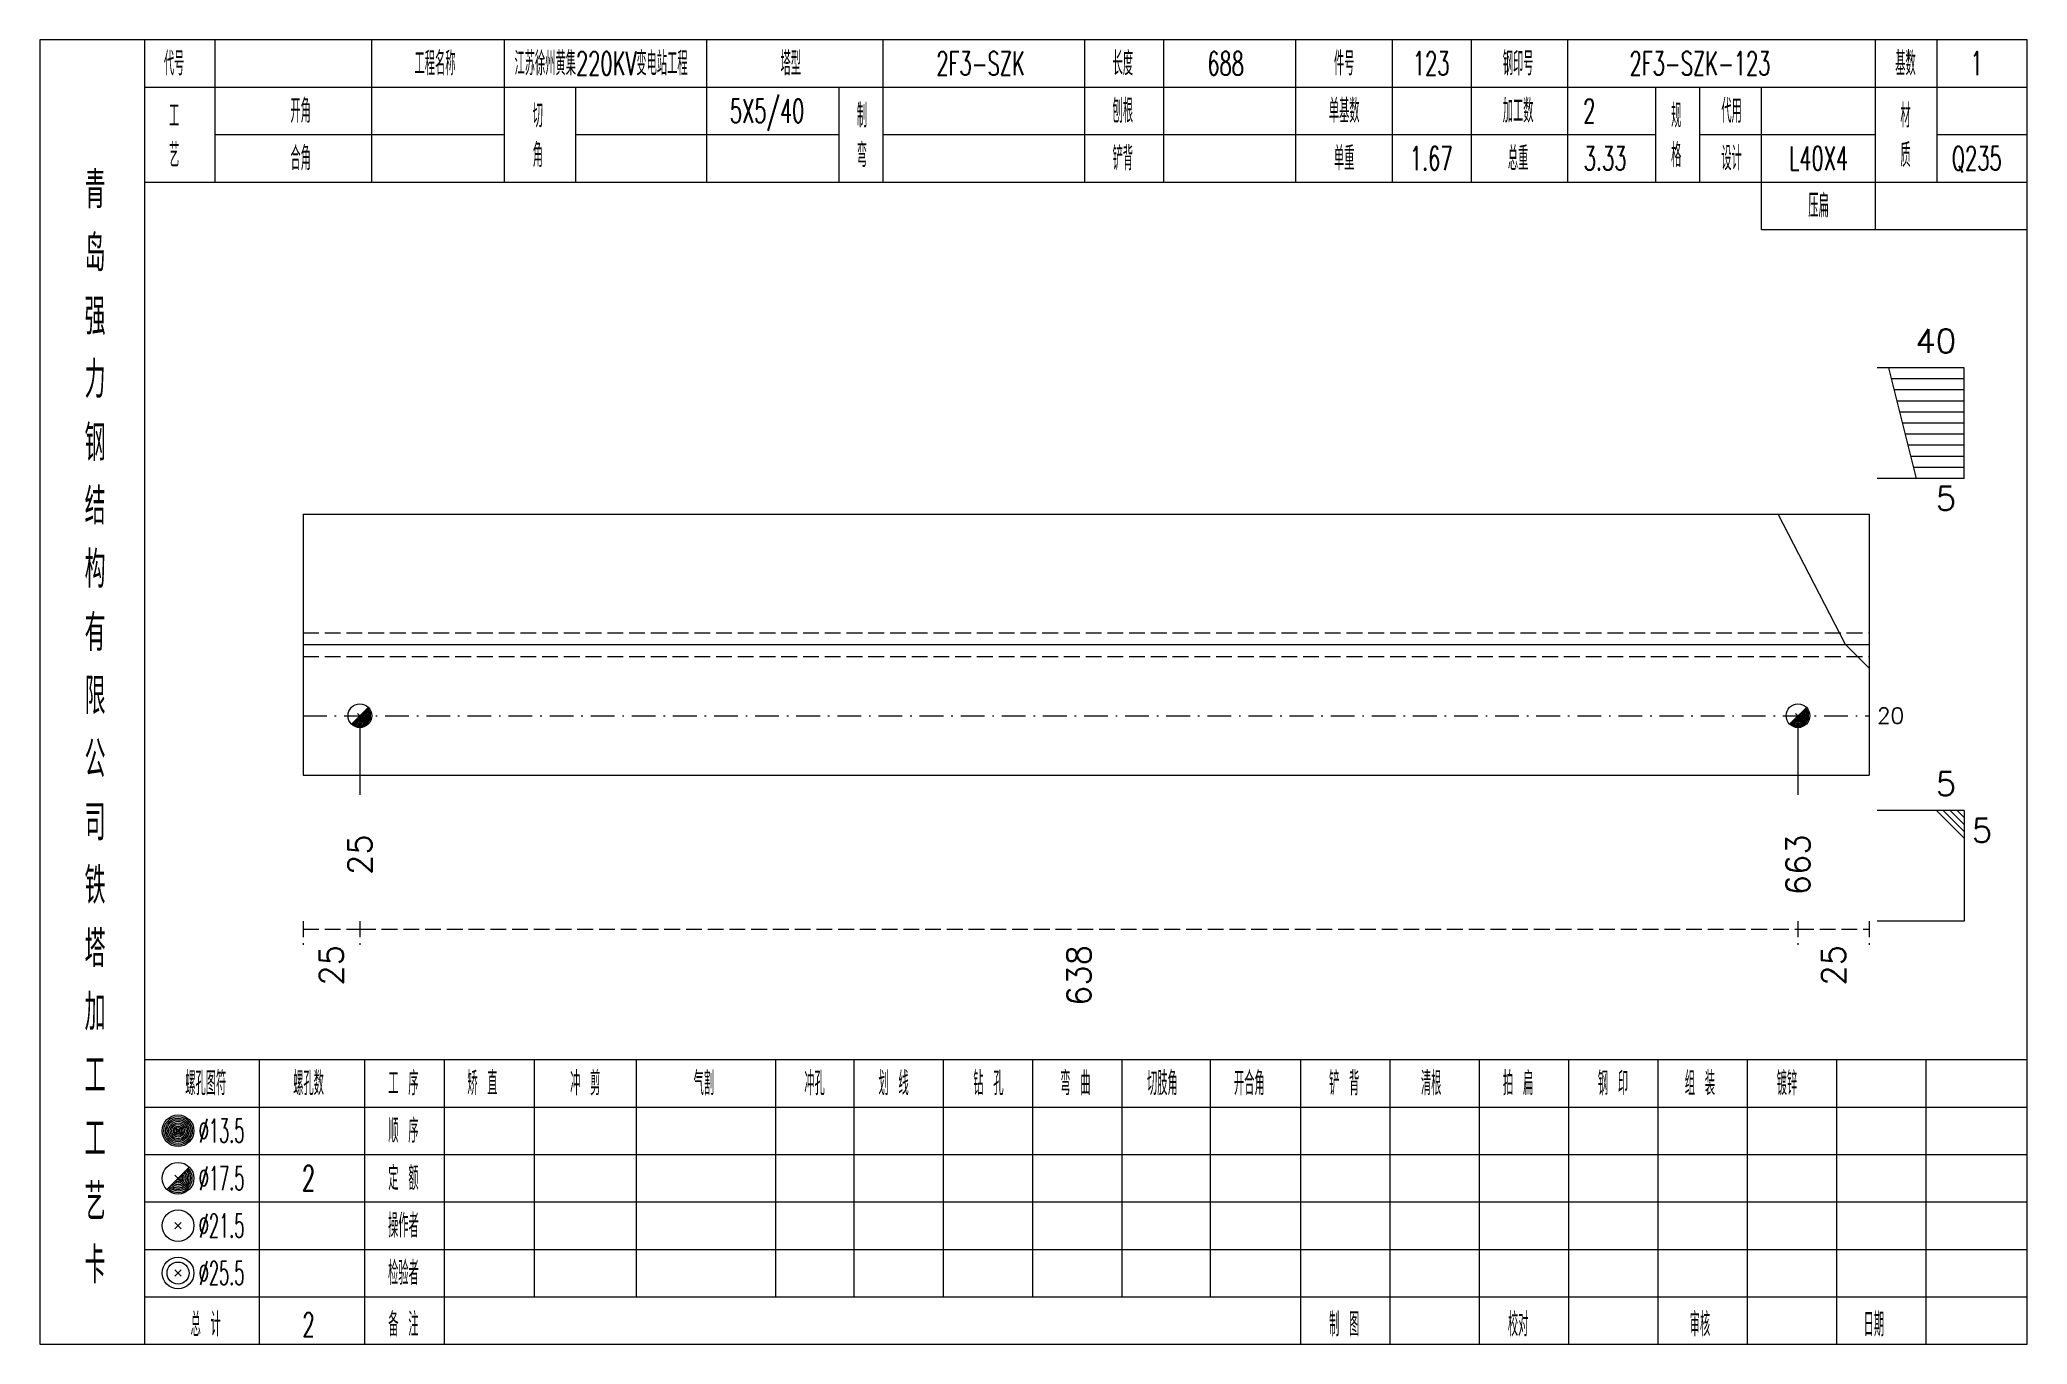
# Model space of a CAD drawing. Extents: x 0 to 4623, y -1159 to 4890.
# Drawn here: x 2179.8 to 2431.2, y 4500 to 4665 of the extents above; entities that cross this region are included whole.
import ezdxf
from ezdxf.enums import TextEntityAlignment as Align

# ---------------------------------------------------------------- set-up
doc = ezdxf.new("R2010")
doc.units = 0
doc.header["$MEASUREMENT"] = 0
doc.linetypes.add('一点画线', pattern=[5.2, 3, -1, 0.2, -1])
doc.linetypes.add('虚线', pattern=[2.75, 2, -0.75])
doc.layers.get('0').update_dxf_attribs({"linetype": 'CONTINUOUS', "lineweight": 25})
for name, color, linetype, lineweight in [('1', 7, 'CONTINUOUS', 25), ('4', 7, 'CONTINUOUS', 25), ('5', 7, 'CONTINUOUS', 25)]:
    doc.layers.add(name, color=color, linetype=linetype, lineweight=lineweight)
doc.styles.get("Standard").update_dxf_attribs({"font": 'simplex.shx', "width": 0.7, "height": 3, "bigfont": 'gbhzfs.shx'})

msp = doc.modelspace()

# ---------------------------------------------------------------- texts
at = {"color": 7, "linetype": 'Continuous', "lineweight": 13}
for s, p in [('40', (2422.2, 4624.5)), ('5', (2422.2, 4568.5))]:
    msp.add_text(s, height=3, dxfattribs=at).set_placement(p, align=Align.BOTTOM_RIGHT)
msp.add_text('5', height=3, dxfattribs=at).set_placement((2422.2, 4608.5), align=Align.TOP_RIGHT)
msp.add_text('20', height=2, dxfattribs=at).set_placement((2412.2, 4579.5), align=Align.MIDDLE_LEFT)
msp.add_text('5', height=3, dxfattribs=at).set_placement((2424.2, 4566.5), align=Align.TOP_LEFT)
at = {"color": 8, "linetype": 'Continuous', "lineweight": 9}
for s, p in [('25', (2216.699, 4550.5)), ('638', (2311.249, 4550.5)), ('25', (2406.7, 4550.5))]:
    msp.add_text(s, height=3, rotation=90, dxfattribs=at).set_placement(p, align=Align.MIDDLE_RIGHT)
at = {"layer": '1', "color": 7, "linetype": 'Continuous', "lineweight": 13}
for s, p in [('25', (2220.298, 4564.5)), ('663', (2402.2, 4564.5))]:
    msp.add_text(s, height=3, rotation=90, dxfattribs=at).set_placement(p, align=Align.MIDDLE_RIGHT)
at = {"layer": '4', "color": 1, "linetype": 'Continuous', "lineweight": 13}
for s, height, width, p in [('代号', 3, 0.6, (2196.8, 4662)), ('工程名称', 3, 0.6, (2229.8, 4662)), ('江苏徐州黄集220KV变电站工程', 3, 0.6, (2250.8, 4662)), ('塔型', 3, 0.6, (2274.8, 4662)), ('2F3-SZK', 3, 0.6, (2298.8, 4662)), ('长度', 3, 0.6, (2316.8, 4662)), ('688', 3, 0.6, (2329.8, 4662)), ('件号', 3, 0.6, (2344.8, 4662)), ('123', 3, 0.6, (2355.8, 4662)), ('钢印号', 3, 0.6, (2366.8, 4662)), ('2F3-SZK-123', 3, 0.6, (2389.8, 4662)), ('基数', 3, 0.6, (2415.8, 4662)), ('1', 3, 0.6, (2424.8, 4662)), ('工', 3, 0.6, (2196.8, 4655.4)), ('开角', 3, 0.6, (2212.8, 4656)), ('切', 3, 0.6, (2242.8, 4655.4)), ('5X5/40', 3, 0.6, (2271.8, 4656)), ('制', 3, 0.6, (2283.8, 4655.4)), ('刨根', 3, 0.6, (2316.8, 4656)), ('单基数', 3, 0.6, (2344.8, 4656)), ('加工数', 3, 0.6, (2366.8, 4656)), ('2', 3, 0.6, (2375.8, 4656)), ('规', 3, 0.6, (2386.8, 4655.4)), ('代用', 3, 0.6, (2393.8, 4656)), ('材', 3, 0.6, (2415.8, 4655.4)), ('艺', 3, 0.6, (2196.8, 4650.4)), ('合角', 3, 0.6, (2212.8, 4650)), ('角', 3, 0.6, (2242.8, 4650.4)), ('弯', 3, 0.6, (2283.8, 4650.4)), ('铲背', 3, 0.6, (2316.8, 4650)), ('单重', 3, 0.6, (2344.8, 4650)), ('1.67', 3, 0.6, (2355.8, 4650)), ('总重', 3, 0.6, (2366.8, 4650)), ('3.33', 3, 0.6, (2377.8, 4650)), ('格', 3, 0.6, (2386.8, 4650.4)), ('设计', 3, 0.6, (2393.8, 4650)), ('L40X4', 3, 0.6, (2404.8, 4650)), ('质', 3, 0.6, (2415.8, 4650.4)), ('Q235', 3, 0.6, (2424.8, 4650)), ('青', 4.6, 0.8, (2186.8, 4646)), ('压扁', 3, 0.6, (2404.8, 4644)), ('岛', 4.6, 0.8, (2186.8, 4638)), ('强', 4.6, 0.8, (2186.8, 4630)), ('力', 4.6, 0.8, (2186.8, 4622)), ('钢', 4.6, 0.8, (2186.8, 4614)), ('结', 4.6, 0.8, (2186.8, 4606)), ('构', 4.6, 0.8, (2186.8, 4598)), ('有', 4.6, 0.8, (2186.8, 4590)), ('限', 4.6, 0.8, (2186.8, 4582)), ('公', 4.6, 0.8, (2186.8, 4574)), ('司', 4.6, 0.8, (2186.8, 4566)), ('铁', 4.6, 0.8, (2186.8, 4558)), ('塔', 4.6, 0.8, (2186.8, 4550)), ('加', 4.6, 0.8, (2186.8, 4542)), ('工', 4.6, 0.8, (2186.8, 4534)), ('螺孔图符', 3, 0.6, (2200.8, 4533)), ('螺孔数', 3, 0.6, (2213.8, 4533)), ('工 序', 3, 0.6, (2225.8, 4533)), ('矫 直', 3, 0.6, (2235.8, 4533)), ('冲 剪', 3, 0.6, (2248.8, 4533)), ('气割', 3, 0.6, (2263.8, 4533)), ('冲孔', 3, 0.6, (2277.8, 4533)), ('划 线', 3, 0.6, (2287.8, 4533)), ('钻 孔', 3, 0.6, (2299.8, 4533)), ('弯 曲', 3, 0.6, (2310.8, 4533)), ('切肢角', 3, 0.6, (2321.8, 4533)), ('开合角', 3, 0.6, (2332.8, 4533)), ('铲 背', 3, 0.6, (2344.8, 4533)), ('清根', 3, 0.6, (2355.8, 4533)), ('拍 扁', 3, 0.6, (2366.8, 4533)), ('钢 印', 3, 0.6, (2378.8, 4533)), ('组 装', 3, 0.6, (2389.8, 4533)), ('镀锌', 3, 0.6, (2400.8, 4533)), ('工', 4.6, 0.8, (2186.8, 4526)), ('%%C13.5', 3, 0.5, (2202.8, 4527)), ('顺 序', 3, 0.6, (2225.8, 4527)), ('定 额', 3, 0.6, (2225.8, 4521)), ('艺', 4.6, 0.8, (2186.8, 4518)), ('%%C17.5', 3, 0.5, (2202.8, 4521)), ('2', 3.2, 0.6, (2213.8, 4521)), ('%%C21.5', 3, 0.5, (2202.8, 4515)), ('操作者', 3, 0.6, (2225.8, 4515)), ('卡', 4.6, 0.8, (2186.8, 4510)), ('%%C25.5', 3, 0.5, (2202.8, 4509)), ('检验者', 3, 0.6, (2225.8, 4509)), ('总 计', 3, 0.6, (2200.8, 4502.5)), ('2', 3, 0.6, (2213.8, 4502.5)), ('备 注', 3, 0.6, (2225.8, 4502.5)), ('制 图', 3, 0.6, (2344.8, 4502.5)), ('校对', 3, 0.6, (2366.8, 4502.5)), ('审核', 3, 0.6, (2389.8, 4502.5)), ('日期', 3, 0.6, (2411.8, 4502.5))]:
    msp.add_text(s, height=height, dxfattribs=dict(at, width=width)).set_placement(p, align=Align.MIDDLE_CENTER)

# ---------------------------------------------------------------- blocks, each defined once
blk = doc.blocks.new('孔17.5')
at = {"layer": '5', "color": 7, "linetype": 'Continuous', "lineweight": 13}
for p, q in [((-0.707, -0.707), (0.707, 0.707)), ((-0.2, 0.2), (0.2, -0.2))]:
    blk.add_line(p, q, dxfattribs=at)
blk.add_circle((0, 0), 1, dxfattribs=at)
for radius in [0.9, 0.8, 0.7, 0.6, 0.5, 0.4, 0.3, 0.2, 0.1]:
    blk.add_arc((0, 0), radius, 225, 45, dxfattribs=at)

# ---------------------------------------------------------------- linework, layer by layer
at = {"color": 7, "linetype": 'Continuous', "lineweight": 13}
for p, q in [((2423.2, 4623.5), (2412.2, 4623.5)), ((2417.2, 4609.5), (2413.7, 4623.5)), ((2423.2, 4609.5), (2423.2, 4623.5)), ((2423.2, 4622.1), (2414.05, 4622.1)), ((2423.2, 4620.7), (2414.4, 4620.7)), ((2423.2, 4619.3), (2414.75, 4619.3)), ((2423.2, 4617.9), (2415.1, 4617.9)), ((2423.2, 4616.5), (2415.45, 4616.5)), ((2423.2, 4615.1), (2415.8, 4615.1)), ((2423.2, 4613.7), (2416.15, 4613.7)), ((2423.2, 4612.3), (2416.5, 4612.3)), ((2423.2, 4610.9), (2416.85, 4610.9)), ((2423.2, 4609.5), (2412.2, 4609.5)), ((2408.2, 4588.5), (2399.683, 4605)), ((2411.2, 4585.5), (2408.2, 4588.5)), ((2220.298, 4579.5), (2220.298, 4569.5)), ((2402.2, 4579.5), (2402.2, 4569.5)), ((2423.2, 4567.5), (2412.2, 4567.5)), ((2419.7, 4567.5), (2423.2, 4564)), ((2420.575, 4567.5), (2423.2, 4564.875)), ((2421.45, 4567.5), (2423.2, 4565.75)), ((2422.325, 4567.5), (2423.2, 4566.625)), ((2423.2, 4567.5), (2423.2, 4553.5)), ((2423.2, 4553.5), (2412.2, 4553.5))]:
    msp.add_line(p, q, dxfattribs=at)
at = {"color": 7, "linetype": 'Continuous', "lineweight": 18}
for p, q in [((2213.1, 4605), (2213.1, 4572)), ((2213.1, 4605), (2411.2, 4605)), ((2411.2, 4605), (2411.2, 4572)), ((2213.1, 4588.5), (2411.2, 4588.5))]:
    msp.add_line(p, q, dxfattribs=at)
at = {"color": 1, "linetype": '虚线', "lineweight": 18}
for p, q in [((2213.1, 4590), (2411.2, 4590)), ((2213.1, 4587), (2411.2, 4587))]:
    msp.add_line(p, q, dxfattribs=at)
at = {"color": 3, "linetype": '一点画线', "lineweight": 13}
msp.add_line((2213.1, 4579.5), (2411.2, 4579.5), dxfattribs=at)
at = {"color": 8, "linetype": '虚线', "lineweight": 9}
for p, q in [((2213.1, 4553.5), (2213.1, 4550.5)), ((2220.298, 4553.5), (2220.298, 4550.5)), ((2220.298, 4553.5), (2220.298, 4550.5)), ((2402.2, 4553.5), (2402.2, 4550.5)), ((2402.2, 4553.5), (2402.2, 4550.5)), ((2411.2, 4553.5), (2411.2, 4550.5)), ((2213.1, 4552.5), (2220.298, 4552.5)), ((2220.298, 4552.5), (2402.2, 4552.5)), ((2402.2, 4552.5), (2411.2, 4552.5))]:
    msp.add_line(p, q, dxfattribs=at)
at = {"layer": '1', "color": 7, "linetype": 'Continuous', "lineweight": 18}
msp.add_line((2213.1, 4572), (2411.2, 4572), dxfattribs=at)
at = {"layer": '4', "color": 1, "linetype": 'Continuous', "lineweight": 18}
for p, q in [((2193.1, 4500), (2193.1, 4665)), ((2202, 4647), (2202, 4665)), ((2221.8, 4647), (2221.8, 4665)), ((2238.6, 4647), (2238.6, 4665)), ((2264.2, 4647), (2264.2, 4665)), ((2286.5, 4647), (2286.5, 4665)), ((2312, 4647), (2312, 4665)), ((2322, 4647), (2322, 4665)), ((2338.7, 4647), (2338.7, 4665)), ((2350.9, 4647), (2350.9, 4665)), ((2360.9, 4647), (2360.9, 4665)), ((2373.1, 4647), (2373.1, 4665)), ((2412, 4641), (2412, 4665)), ((2419.8, 4647), (2419.8, 4665)), ((2193.1, 4659), (2431.2, 4659)), ((2247.6, 4647), (2247.6, 4659)), ((2280.9, 4647), (2280.9, 4659)), ((2384.2, 4647), (2384.2, 4659)), ((2389.8, 4647), (2389.8, 4659)), ((2397.6, 4641), (2397.6, 4659)), ((2202, 4653), (2238.6, 4653)), ((2247.6, 4653), (2280.9, 4653)), ((2286.5, 4653), (2384.2, 4653)), ((2389.8, 4653), (2412, 4653)), ((2419.8, 4653), (2431.2, 4653)), ((2193.1, 4647), (2431.2, 4647)), ((2397.6, 4641), (2431.2, 4641)), ((2193.1, 4536), (2431.2, 4536)), ((2207.6, 4500), (2207.6, 4536)), ((2220.9, 4500), (2220.9, 4536)), ((2231, 4500), (2231, 4536)), ((2242.4, 4506), (2242.4, 4536)), ((2255.3, 4506), (2255.3, 4536)), ((2272.9, 4506), (2272.9, 4536)), ((2282.8, 4506), (2282.8, 4536)), ((2294.1, 4506), (2294.1, 4536)), ((2305.4, 4506), (2305.4, 4536)), ((2316.7, 4506), (2316.7, 4536)), ((2327.9, 4506), (2327.9, 4536)), ((2339.3, 4506), (2339.3, 4536)), ((2350.6, 4506), (2350.6, 4536)), ((2361.9, 4506), (2361.9, 4536)), ((2373.2, 4506), (2373.2, 4536)), ((2384.5, 4506), (2384.5, 4536)), ((2395.8, 4506), (2395.8, 4536)), ((2407.1, 4506), (2407.1, 4536)), ((2418.4, 4506), (2418.4, 4536)), ((2193.1, 4530), (2431.2, 4530)), ((2193.1, 4524), (2431.2, 4524)), ((2193.1, 4518), (2431.2, 4518)), ((2193.1, 4512), (2431.2, 4512)), ((2193.1, 4506), (2431.2, 4506)), ((2339.3, 4500), (2339.3, 4506)), ((2350.6, 4500), (2350.6, 4506)), ((2361.9, 4500), (2361.9, 4506)), ((2373.2, 4500), (2373.2, 4506)), ((2384.5, 4500), (2384.5, 4506)), ((2395.8, 4500), (2395.8, 4506)), ((2407.1, 4500), (2407.1, 4506)), ((2418.4, 4500), (2418.4, 4506))]:
    msp.add_line(p, q, dxfattribs=at)
at = {"layer": '4', "color": 7, "linetype": 'Continuous', "lineweight": 13}
for p, q in [((2197.1, 4526.8), (2197.5, 4527.2)), ((2197.5, 4526.8), (2197.1, 4527.2)), ((2195.886, 4519.586), (2198.714, 4522.414)), ((2196.9, 4521.4), (2197.7, 4520.6)), ((2196.9, 4514.6), (2197.7, 4515.4)), ((2196.9, 4515.4), (2197.7, 4514.6)), ((2196.9, 4508.6), (2197.7, 4509.4)), ((2196.9, 4509.4), (2197.7, 4508.6))]:
    msp.add_line(p, q, dxfattribs=at)
at = {"layer": '4', "color": 1, "linetype": 'Continuous', "lineweight": 18}
msp.add_lwpolyline([(2179.8, 4665), (2179.8, 4500), (2431.2, 4500), (2431.2, 4665)], close=True, dxfattribs=at)
at = {"layer": '4', "color": 7, "linetype": 'Continuous', "lineweight": 13}
for centre, radius in [((2197.3, 4527), 2), ((2197.3, 4527), 1.8), ((2197.3, 4527), 1.6), ((2197.3, 4527), 1.4), ((2197.3, 4527), 1.2), ((2197.3, 4527), 1), ((2197.3, 4527), 0.8), ((2197.3, 4527), 0.6), ((2197.3, 4527), 0.4), ((2197.3, 4527), 0.2), ((2197.3, 4521), 2), ((2197.3, 4515), 2), ((2197.3, 4509), 2), ((2197.3, 4509), 1.4)]:
    msp.add_circle(centre, radius, dxfattribs=at)
for radius in [1.8, 1.6, 1.4, 1.2, 1, 0.8, 0.6, 0.4, 0.2]:
    msp.add_arc((2197.3, 4521), radius, 225, 45, dxfattribs=at)

# ---------------------------------------------------------------- block references
at = {"layer": '1', "color": 7, "linetype": 'Continuous', "lineweight": 13, "xscale": 1.5, "yscale": 1.5, "zscale": 1.5}
for p in [(2220.298, 4579.5), (2402.2, 4579.5)]:
    msp.add_blockref('孔17.5', p, dxfattribs=at)

msp.set_redraw_order([(e.dxf.handle, doc.entitydb.next_handle()) for e in msp.query("TEXT MTEXT ATTDEF DIMENSION ARC_DIMENSION")])  # texts and dimensions are drawn at this point

doc.saveas('drawing.dxf')
